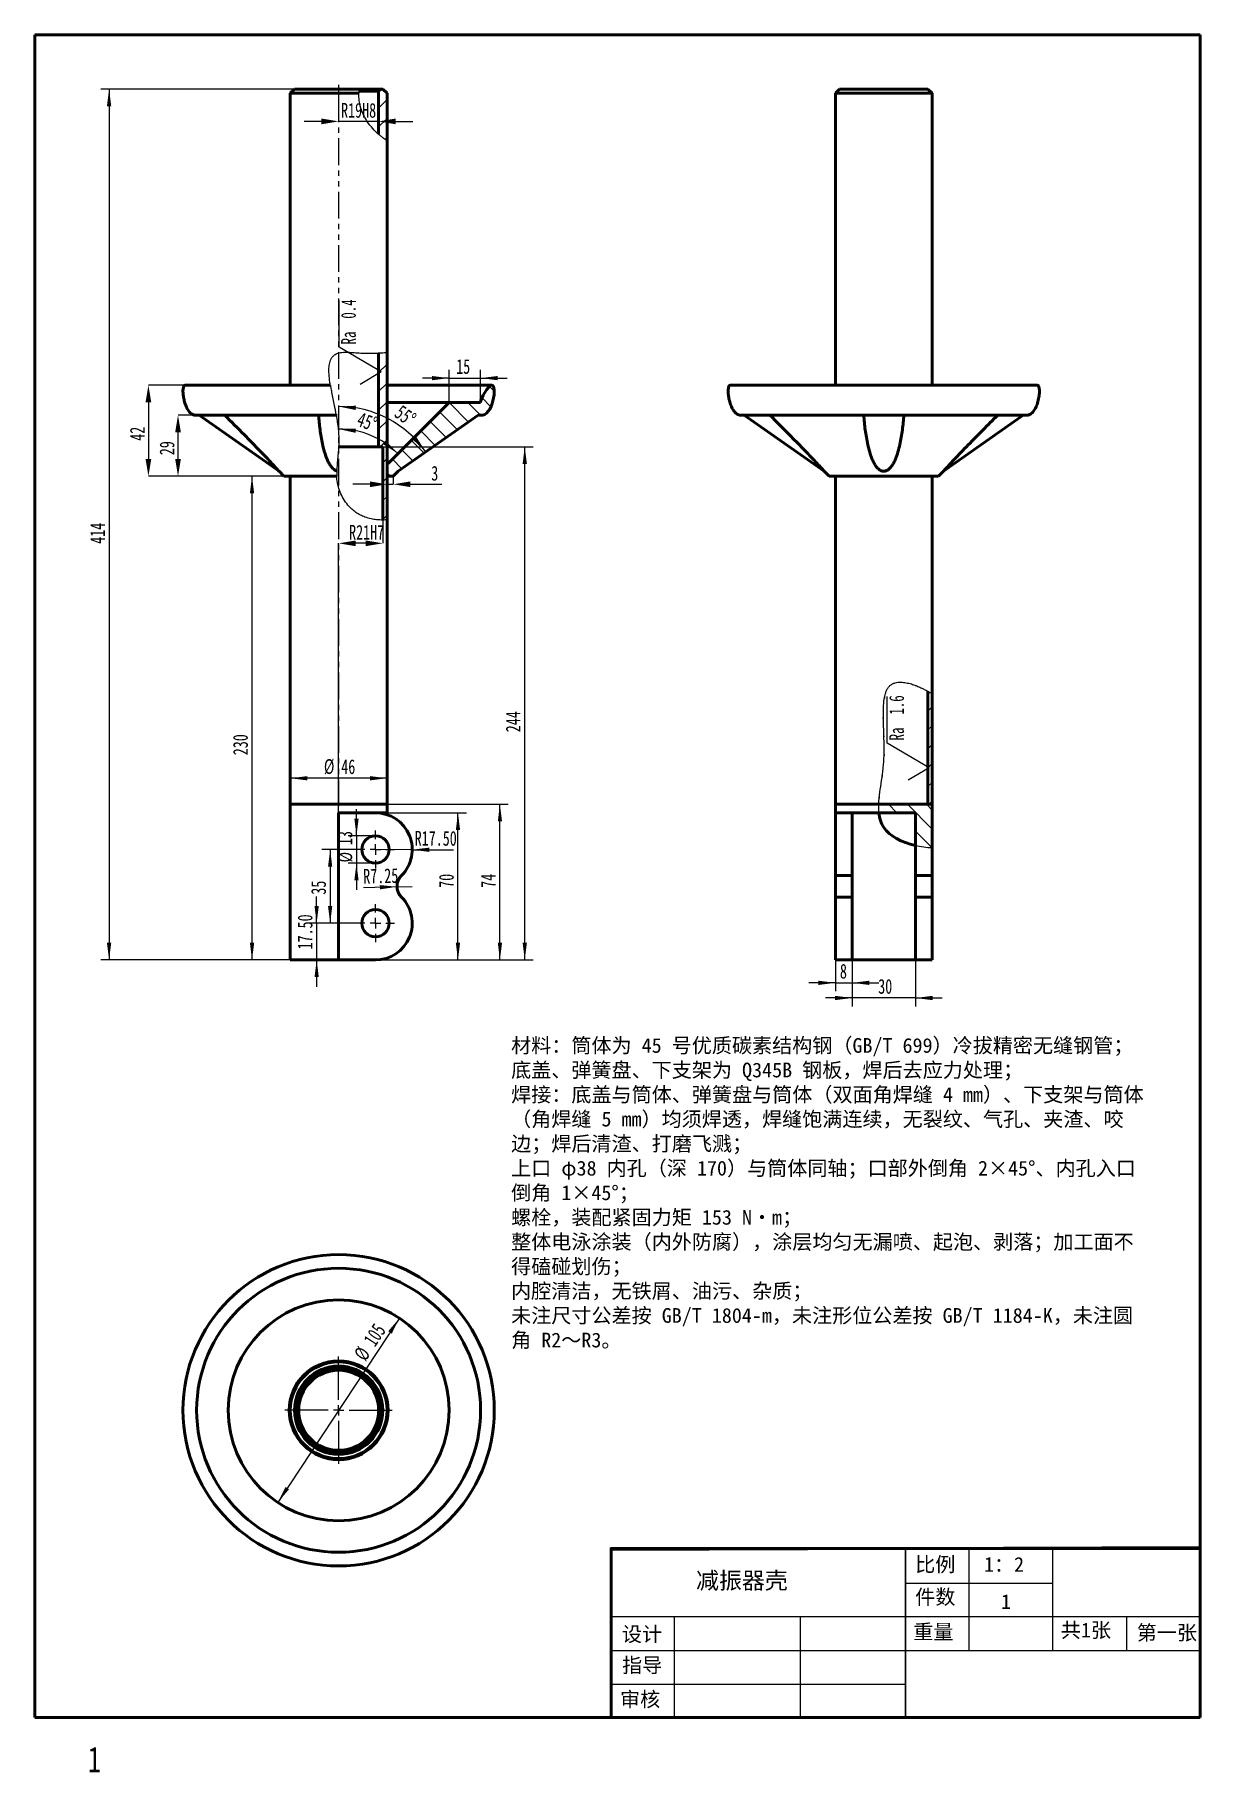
# Model space of a CAD drawing. Header units: millimetres. Extents: x 10 to 287, y -3 to 410.
import ezdxf

# ---------------------------------------------------------------- set-up
doc = ezdxf.new("R2010")
doc.units = ezdxf.units.MM
doc.header["$PDSIZE"] = -1
doc.linetypes.add('PHANTOM', pattern=[12.7, 6.35, -1.27, 1.27, -1.27, 1.27, -1.27])
doc.layers.add('10', color=7, linetype='Continuous')
doc.layers.add('粗实线层', color=7, linetype='Continuous', lineweight=25)
doc.styles.add('SLDTEXTSTYLE2', font='TXT', dxfattribs={"width": 0.75})
doc.styles.add('SLDTEXTSTYLE3', font='TXT', dxfattribs={"width": 0.7})
doc.styles.add('SLDTEXTSTYLE4', font='TXT', dxfattribs={"width": 0.642857})
doc.dimstyles.new('SLDDIMSTYLE0', dxfattribs={"dimtxt": 3.5, "dimasz": 4.08, "dimexe": 0, "dimexo": 0.0625, "dimgap": 0.875, "dimtad": 1, "dimlfac": 2, "dimrnd": 1e-09, "dimzin": 12, "dimdsep": 46, "dimtxsty": 'SLDTEXTSTYLE3', "dimsah": 1, "dimcen": 0.09, "dimadec": 0, "dimazin": 3, "dimtfac": 1, "dimtofl": 0, "dimtmove": 0, "dimatfit": 3, "dimfxl": 1, "dimfrac": 2, "dimtolj": 1, "dimtzin": 12, "dimarcsym": 0})
doc.dimstyles.new('SLDDIMSTYLE1', dxfattribs={"dimtxt": 3.5, "dimasz": 4.08, "dimexe": 0, "dimexo": 0.0625, "dimgap": 0.875, "dimtad": 1, "dimlfac": 2, "dimrnd": 1e-09, "dimzin": 12, "dimdsep": 46, "dimtxsty": 'SLDTEXTSTYLE3', "dimsah": 1, "dimcen": 0.09, "dimadec": 0, "dimazin": 3, "dimtfac": 1, "dimtmove": 0, "dimatfit": 0, "dimfxl": 1, "dimfrac": 2, "dimtolj": 1, "dimtzin": 12, "dimarcsym": 0})
doc.dimstyles.new('SLDDIMSTYLE2', dxfattribs={"dimtxt": 3.5, "dimasz": 4.08, "dimexe": 0, "dimexo": 0.0625, "dimgap": 0.875, "dimtad": 1, "dimdec": 4, "dimlfac": 2, "dimzin": 12, "dimdsep": 46, "dimtxsty": 'SLDTEXTSTYLE3', "dimsah": 1, "dimcen": 0.09, "dimazin": 3, "dimtfac": 1, "dimtofl": 0, "dimtmove": 0, "dimatfit": 3, "dimfxl": 1, "dimfrac": 2, "dimtolj": 1, "dimtzin": 12, "dimarcsym": 0})
doc.dimstyles.new('SLDDIMSTYLE3', dxfattribs={"dimtxt": 3.5, "dimasz": 4.08, "dimexe": 0, "dimexo": 0.0625, "dimgap": 0.875, "dimtad": 1, "dimlfac": 2, "dimrnd": 1e-09, "dimzin": 4, "dimdsep": 46, "dimtxsty": 'SLDTEXTSTYLE3', "dimsah": 1, "dimcen": 0, "dimadec": 0, "dimazin": 1, "dimtfac": 1, "dimtofl": 0, "dimtmove": 0, "dimatfit": 3, "dimfxl": 1, "dimfrac": 2, "dimtolj": 1, "dimtzin": 12, "dimarcsym": 0})
doc.dimstyles.new('SLDDIMSTYLE4', dxfattribs={"dimtxt": 3.5, "dimasz": 4.08, "dimexe": 0, "dimexo": 0.0625, "dimgap": 0.875, "dimtad": 1, "dimlfac": 2, "dimrnd": 1e-09, "dimzin": 12, "dimdsep": 46, "dimtxsty": 'SLDTEXTSTYLE3', "dimsah": 1, "dimcen": 0, "dimadec": 0, "dimazin": 3, "dimtfac": 1, "dimtofl": 0, "dimtmove": 0, "dimatfit": 3, "dimfxl": 1, "dimfrac": 2, "dimtolj": 1, "dimtzin": 12, "dimarcsym": 0})
doc.dimstyles.new('SLDDIMSTYLE5', dxfattribs={"dimtxt": 3.5, "dimasz": 4.08, "dimexe": 0, "dimexo": 0.0625, "dimgap": 0.875, "dimtad": 1, "dimlfac": 2, "dimrnd": 1e-09, "dimzin": 4, "dimdsep": 46, "dimtxsty": 'SLDTEXTSTYLE3', "dimsah": 1, "dimcen": 0.09, "dimadec": 0, "dimazin": 1, "dimtfac": 1, "dimtmove": 0, "dimatfit": 0, "dimfxl": 1, "dimfrac": 2, "dimtolj": 1, "dimtzin": 12, "dimarcsym": 0})
doc.dimstyles.new('SLDDIMSTYLE6', dxfattribs={"dimtxt": 3.5, "dimasz": 4.08, "dimexe": 0, "dimexo": 0.0625, "dimgap": 0.875, "dimtad": 1, "dimlfac": 2, "dimrnd": 1e-09, "dimzin": 12, "dimdsep": 46, "dimtxsty": 'SLDTEXTSTYLE3', "dimsah": 1, "dimcen": 0, "dimadec": 0, "dimazin": 3, "dimtfac": 1, "dimtmove": 0, "dimatfit": 3, "dimfxl": 1, "dimfrac": 2, "dimtolj": 1, "dimtzin": 12, "dimarcsym": 0})

msp = doc.modelspace()

# ---------------------------------------------------------------- texts
at = {"insert": (123.234225, 171.518417), "char_height": 3.5, "attachment_point": 1}
msp.add_mtext_dynamic_manual_height_columns('{\\fSimSun|b0|i0|c134|p2;材料：筒体为 }45 {\\fSimSun|b0|i0|c134|p2;号优质碳素结构钢（}GB/T 699{\\fSimSun|b0|i0|c134|p2;）冷拔精密无缝钢管；底盖、弹簧盘、下支架为 }Q345B {\\fSimSun|b0|i0|c134|p2;钢板，焊后去应力处理；\\P焊接：底盖与筒体、弹簧盘与筒体（双面角焊缝 }4 mm{\\fSimSun|b0|i0|c134|p2;）、下支架与筒体（角焊缝 }5 mm{\\fSimSun|b0|i0|c134|p2;）均须焊透，焊缝饱满连续，无裂纹、气孔、夹渣、咬边；焊后清渣、打磨飞溅；\\P上口 \\fSimSun|b0|i0|c0|p2;φ}38 {\\fSimSun|b0|i0|c134|p2;内孔（深 }170{\\fSimSun|b0|i0|c134|p2;）与筒体同轴；口部外倒角 }2{\\fSimSun|b0|i0|c0|p2;×}45°{\\fSimSun|b0|i0|c134|p2;、内孔入口倒角 }1{\\fSimSun|b0|i0|c0|p2;×}45°{\\fSimSun|b0|i0|c134|p2;；\\P螺栓，装配紧固力矩 }153 N{\\fSimSun|b0|i0|c0|p2;·}m{\\fSimSun|b0|i0|c134|p2;；\\P整体电泳涂装（内外防腐），涂层均匀无漏喷、起泡、剥落；加工面不得磕碰划伤；\\P内腔清洁，无铁屑、油污、杂质；\\P未注尺寸公差按 }GB/T 1804-m{\\fSimSun|b0|i0|c134|p2;，未注形位公差按 }GB/T 1184-K{\\fSimSun|b0|i0|c134|p2;，未注圆角 }R2{\\fSimSun|b0|i0|c134|p2;～}R3{\\fSimSun|b0|i0|c134|p2;。}', width=151.89135242, gutter_width=17.5, heights=[118.09248], dxfattribs=at)
at = {"lineweight": 25, "attachment_point": 1}
for s, width, insert, char_height in [('{\\fSimSun|b0|i0|c134|p2;比例}', 10.44517119, (219.281275, 48.166716), 3.5), ('1{\\fSimSun|b0|i0|c134|p2;：}2', 17.35041665, (235.624894, 48.166716), 3.5), ('{\\fSimSun|b0|i0|c134|p2;减振器壳}', 53.08602008, (167.178335, 44.605353), 4), ('{\\fSimSun|b0|i0|c134|p2;件数}', 66.11346032, (219.281281, 40.42996), 3.5), ('1', 12.04266595, (239.680075, 39.324709), 3.5), ('{\\fSimSun|b0|i0|c134|p2;设计}', 13.05880617, (149.572805, 31.587951), 3.5), ('{\\fSimSun|b0|i0|c134|p2;重量}', 11.19655686, (218.827039, 32.163312), 3.5), ('{\\fSimSun|b0|i0|c134|p2;共}1{\\fSimSun|b0|i0|c134|p2;张}', 12.96990458, (253.899057, 32.559445), 3.5), ('{\\fSimSun|b0|i0|c134|p2;第一张}', 15.04169497, (271.950541, 31.949565), 3.5), ('{\\fSimSun|b0|i0|c134|p2;指导}', 10.66598182, (149.605876, 24.219613), 3.5), ('{\\fSimSun|b0|i0|c134|p2;审核}', 12.28842636, (149.114339, 16.11444), 3.5)]:
    msp.add_mtext_dynamic_manual_height_columns(s, width=width, gutter_width=17.5, heights=[0], dxfattribs=dict(at, insert=insert, char_height=char_height))
at = {"color": 7, "linetype": 'Continuous', "lineweight": 0, "insert": (24.188617, 3.11369), "char_height": 6.096, "attachment_point": 2, "style": 'SLDTEXTSTYLE2'}
msp.add_mtext('1', dxfattribs=at)

# ---------------------------------------------------------------- blocks, each defined once
blk = doc.blocks.new('_D')
at = {"layer": '10', "transparency": 16777216}
for p, q in [((90.98, 225.08), (112.6, 225.08)), ((110.6, 190.08), (110.6, 225.08)), ((82.23, 190.08), (112.6, 190.08))]:
    blk.add_line(p, q, dxfattribs=at)
for points in [[(110.6, 225.08), (110.09, 221), (111.1, 221)], [(110.6, 190.08), (111.1, 194.16), (110.09, 194.16)]]:
    blk.add_solid(points, dxfattribs=at)
at = {"layer": '10', "transparency": 16777216, "insert": (106.08, 207.23), "char_height": 3.5, "attachment_point": 1, "rotation": 90, "style": 'SLDTEXTSTYLE3'}
blk.add_mtext('70', dxfattribs=at)
blk = doc.blocks.new('_D_1')
at = {"layer": '10', "transparency": 16777216}
for p, q in [((93.73, 227.08), (122.57, 227.08)), ((120.57, 190.08), (120.57, 227.08)), ((82.23, 190.08), (122.57, 190.08))]:
    blk.add_line(p, q, dxfattribs=at)
for points in [[(120.57, 227.08), (120.07, 223), (121.08, 223)], [(120.57, 190.08), (121.08, 194.16), (120.07, 194.16)]]:
    blk.add_solid(points, dxfattribs=at)
at = {"layer": '10', "transparency": 16777216, "insert": (116.06, 207.23), "char_height": 3.5, "attachment_point": 1, "rotation": 90, "style": 'SLDTEXTSTYLE3'}
blk.add_mtext('74', dxfattribs=at)
blk = doc.blocks.new('_D_2')
at = {"layer": '10', "transparency": 16777216}
for p, q in [((69.24, 305.08), (59.65, 305.08)), ((61.65, 190.08), (61.65, 305.08)), ((70.73, 190.08), (59.65, 190.08))]:
    blk.add_line(p, q, dxfattribs=at)
for points in [[(61.65, 305.08), (61.14, 301), (62.16, 301)], [(61.65, 190.08), (62.16, 194.16), (61.14, 194.16)]]:
    blk.add_solid(points, dxfattribs=at)
at = {"layer": '10', "transparency": 16777216, "insert": (57.14, 238.75), "char_height": 3.5, "attachment_point": 1, "rotation": 90, "style": 'SLDTEXTSTYLE3'}
blk.add_mtext('230', dxfattribs=at)
blk = doc.blocks.new('_D_3')
at = {"layer": '10', "color": 0, "lineweight": -2, "transparency": 16777216}
for p, q in [((48.14, 319.56), (44.06, 319.56)), ((44.06, 309.16), (44.06, 315.48)), ((69.18, 305.08), (44.06, 305.08))]:
    blk.add_line(p, q, dxfattribs=at)
at = {"layer": '10', "color": 0, "transparency": 16777216}
for points in [[(43.38, 315.48), (44.74, 315.48), (44.06, 319.56)], [(43.38, 309.16), (44.74, 309.16), (44.06, 305.08)]]:
    blk.add_solid(points, dxfattribs=at)
at = {"layer": 'Defpoints', "color": 0, "transparency": 16777216}
for p in [(44.06, 319.56), (48.21, 319.56), (69.24, 305.08)]:
    blk.add_point(p, dxfattribs=at)
at = {"layer": '10', "color": 0, "transparency": 16777216, "insert": (39.68, 311.74), "char_height": 3.5, "attachment_point": 2, "rotation": 90, "style": 'SLDTEXTSTYLE3'}
blk.add_mtext('\\A1;29', dxfattribs=at)
blk = doc.blocks.new('_D_4')
at = {"layer": '10', "color": 0, "lineweight": -2, "transparency": 16777216}
for p, q in [((45.74, 326.7), (37.02, 326.7)), ((37.02, 322.62), (37.02, 309.16)), ((69.18, 305.08), (37.02, 305.08))]:
    blk.add_line(p, q, dxfattribs=at)
at = {"layer": '10', "color": 0, "transparency": 16777216}
for points in [[(36.34, 322.62), (37.7, 322.62), (37.02, 326.7)], [(36.34, 309.16), (37.7, 309.16), (37.02, 305.08)]]:
    blk.add_solid(points, dxfattribs=at)
at = {"layer": 'Defpoints', "color": 0, "transparency": 16777216}
for p in [(45.8, 326.7), (37.02, 305.08), (69.24, 305.08)]:
    blk.add_point(p, dxfattribs=at)
at = {"layer": '10', "color": 0, "transparency": 16777216, "insert": (32.64, 315.16), "char_height": 3.5, "attachment_point": 2, "rotation": 90, "style": 'SLDTEXTSTYLE3'}
blk.add_mtext('\\A1;42', dxfattribs=at)
blk = doc.blocks.new('_D_5')
at = {"layer": '10', "transparency": 16777216}
for p, q in [((92.73, 312.08), (128.47, 312.08)), ((126.47, 190.08), (126.47, 312.08)), ((82.23, 190.08), (128.47, 190.08))]:
    blk.add_line(p, q, dxfattribs=at)
for points in [[(126.47, 312.08), (125.97, 308), (126.98, 308)], [(126.47, 190.08), (126.98, 194.16), (125.97, 194.16)]]:
    blk.add_solid(points, dxfattribs=at)
at = {"layer": '10', "transparency": 16777216, "insert": (121.96, 244.21), "char_height": 3.5, "attachment_point": 1, "rotation": 90, "style": 'SLDTEXTSTYLE3'}
blk.add_mtext('244', dxfattribs=at)
blk = doc.blocks.new('_D_6')
at = {"layer": '10', "transparency": 16777216}
for p, q in [((71.73, 397.08), (25.67, 397.08)), ((27.67, 397.08), (27.67, 190.08)), ((70.73, 190.08), (25.67, 190.08))]:
    blk.add_line(p, q, dxfattribs=at)
for points in [[(27.67, 397.08), (27.16, 393), (28.18, 393)], [(27.67, 190.08), (28.18, 194.16), (27.16, 194.16)]]:
    blk.add_solid(points, dxfattribs=at)
at = {"layer": '10', "transparency": 16777216, "insert": (23.16, 289), "char_height": 3.5, "attachment_point": 1, "rotation": 90, "style": 'SLDTEXTSTYLE3'}
blk.add_mtext('414', dxfattribs=at)
blk = doc.blocks.new('_D_7')
at = {"layer": '10', "transparency": 16777216}
blk.add_line((93.73, 233.28), (70.73, 233.28), dxfattribs=at)
for points in [[(70.73, 233.28), (74.81, 232.77), (74.81, 233.79)], [(93.73, 233.28), (89.65, 233.79), (89.65, 232.77)]]:
    blk.add_solid(points, dxfattribs=at)
at = {"layer": '10', "transparency": 16777216, "char_height": 3.5, "attachment_point": 1, "style": 'SLDTEXTSTYLE3'}
for s, insert in [('%%c', (78.74, 237.81)), ('46', (82.86, 237.79))]:
    blk.add_mtext(s, dxfattribs=dict(at, insert=insert))
blk = doc.blocks.new('_D_8')
at = {"layer": '10', "color": 0, "lineweight": -2, "transparency": 16777216}
for p, q in [((82.23, 398.02), (82.23, 389.41)), ((91.73, 396.52), (91.73, 389.41)), ((78.15, 389.41), (74.07, 389.41)), ((91.73, 389.41), (82.23, 389.41)), ((95.81, 389.41), (99.89, 389.41))]:
    blk.add_line(p, q, dxfattribs=at)
at = {"layer": '10', "color": 0, "transparency": 16777216}
for points in [[(78.15, 390.09), (78.15, 388.73), (82.23, 389.41)], [(95.81, 390.09), (95.81, 388.73), (91.73, 389.41)]]:
    blk.add_solid(points, dxfattribs=at)
at = {"layer": 'Defpoints', "color": 0, "transparency": 16777216}
for p in [(82.23, 398.08), (91.73, 396.58), (82.23, 389.41)]:
    blk.add_point(p, dxfattribs=at)
at = {"layer": '10', "color": 0, "transparency": 16777216, "insert": (86.98, 393.79), "char_height": 3.5, "attachment_point": 2, "style": 'SLDTEXTSTYLE3'}
blk.add_mtext('\\A1;R19H8', dxfattribs=at)
blk = doc.blocks.new('_D_9')
at = {"layer": '10', "color": 0, "lineweight": -2, "transparency": 16777216}
for p, q in [((92.73, 312.02), (92.73, 289.12)), ((82.23, 225.15), (82.23, 289.12)), ((88.65, 289.12), (86.31, 289.12))]:
    blk.add_line(p, q, dxfattribs=at)
at = {"layer": '10', "color": 0, "transparency": 16777216}
for points in [[(86.31, 289.8), (86.31, 288.44), (82.23, 289.12)], [(88.65, 289.8), (88.65, 288.44), (92.73, 289.12)]]:
    blk.add_solid(points, dxfattribs=at)
at = {"layer": 'Defpoints', "color": 0, "transparency": 16777216}
for p in [(92.73, 312.08), (82.23, 289.12), (82.23, 225.08)]:
    blk.add_point(p, dxfattribs=at)
at = {"layer": '10', "color": 0, "transparency": 16777216, "insert": (88.89, 293.49), "char_height": 3.5, "attachment_point": 2, "style": 'SLDTEXTSTYLE3'}
blk.add_mtext('\\A1;R21H7', dxfattribs=at)
blk = doc.blocks.new('_D_10')
at = {"layer": '10', "transparency": 16777216}
blk.add_arc((82.23, 296.33), 19.96, 45, 90, dxfattribs=at)
for points in [[(82.23, 316.29), (86.24, 315.38), (86.34, 316.39)], [(96.35, 310.45), (93.51, 313.42), (92.86, 312.63)]]:
    blk.add_solid(points, dxfattribs=at)
at = {"layer": '10', "transparency": 16777216, "insert": (87.48, 320.43), "char_height": 3.5, "attachment_point": 1, "rotation": 340.5706, "style": 'SLDTEXTSTYLE3'}
blk.add_mtext('45°', dxfattribs=at)
blk = doc.blocks.new('_D_11')
at = {"layer": '10', "transparency": 16777216}
blk.add_arc((82.23, 296.34), 25.3, 35, 90, dxfattribs=at)
for points in [[(82.23, 321.64), (86.26, 320.81), (86.34, 321.82)], [(102.96, 310.85), (100.75, 314.32), (99.97, 313.67)]]:
    blk.add_solid(points, dxfattribs=at)
at = {"layer": '10', "transparency": 16777216, "insert": (97.31, 322.24), "char_height": 3.5, "attachment_point": 1, "rotation": 323.9206, "style": 'SLDTEXTSTYLE3'}
blk.add_mtext('55°', dxfattribs=at)
blk = doc.blocks.new('_D_12')
at = {"layer": '10', "color": 0, "lineweight": -2, "transparency": 16777216}
for p, q in [((89.65, 303.15), (85.57, 303.15)), ((93.73, 305.02), (93.73, 303.15)), ((93.73, 303.15), (95.23, 303.15)), ((95.23, 305.02), (95.23, 303.15)), ((99.31, 303.15), (106.77, 303.15))]:
    blk.add_line(p, q, dxfattribs=at)
at = {"layer": '10', "color": 0, "transparency": 16777216}
for points in [[(89.65, 303.83), (89.65, 302.47), (93.73, 303.15)], [(99.31, 303.83), (99.31, 302.47), (95.23, 303.15)]]:
    blk.add_solid(points, dxfattribs=at)
at = {"layer": 'Defpoints', "color": 0, "transparency": 16777216}
for p in [(93.73, 305.08), (93.73, 303.15), (95.23, 305.08)]:
    blk.add_point(p, dxfattribs=at)
at = {"layer": '10', "color": 0, "transparency": 16777216, "insert": (105.08, 307.53), "char_height": 3.5, "attachment_point": 2, "style": 'SLDTEXTSTYLE3'}
blk.add_mtext('\\A1;3', dxfattribs=at)
blk = doc.blocks.new('_D_13')
at = {"layer": '10', "transparency": 16777216}
for p, q in [((108.48, 328.38), (102.13, 328.38)), ((108.48, 322.58), (108.48, 330.38)), ((108.48, 328.38), (115.98, 328.38)), ((115.98, 322.58), (115.98, 330.38)), ((115.98, 328.38), (122.33, 328.38))]:
    blk.add_line(p, q, dxfattribs=at)
for points in [[(108.48, 328.38), (104.4, 328.89), (104.4, 327.88)], [(115.98, 328.38), (120.06, 327.88), (120.06, 328.89)]]:
    blk.add_solid(points, dxfattribs=at)
at = {"layer": '10', "transparency": 16777216, "insert": (110.17, 332.9), "char_height": 3.5, "attachment_point": 1, "style": 'SLDTEXTSTYLE3'}
blk.add_mtext('15', dxfattribs=at)
blk = doc.blocks.new('_D_14')
at = {"layer": '10', "transparency": 16777216}
for p, q in [((86.47, 219.58), (86.47, 225.93)), ((90.98, 219.58), (84.47, 219.58)), ((86.47, 219.58), (86.47, 213.08)), ((90.98, 213.08), (84.47, 213.08)), ((86.47, 213.08), (86.47, 206.73))]:
    blk.add_line(p, q, dxfattribs=at)
for points in [[(86.47, 219.58), (86.98, 223.66), (85.97, 223.66)], [(86.47, 213.08), (85.97, 209), (86.98, 209)]]:
    blk.add_solid(points, dxfattribs=at)
at = {"layer": '10', "transparency": 16777216, "char_height": 3.5, "attachment_point": 1, "rotation": 90, "style": 'SLDTEXTSTYLE3'}
for s, insert in [('13', (81.96, 217.39)), ('%%c', (81.95, 213.28))]:
    blk.add_mtext(s, dxfattribs=dict(at, insert=insert))
blk = doc.blocks.new('_D_15')
at = {"layer": '10', "transparency": 16777216}
for q in [(90.98, 216.33), (109.5, 216.26)]:
    blk.add_line((99.73, 216.3), q, dxfattribs=at)
blk.add_solid([(99.73, 216.3), (103.81, 215.77), (103.82, 216.79)], dxfattribs=at)
at = {"layer": '10', "transparency": 16777216, "insert": (100.32, 220.78), "char_height": 3.5, "attachment_point": 1, "rotation": 359.7656, "style": 'SLDTEXTSTYLE3'}
blk.add_mtext('R17.50', dxfattribs=at)
blk = doc.blocks.new('_D_16')
at = {"layer": '10', "transparency": 16777216}
for q in [(88.15, 207.27), (99.73, 207.58)]:
    blk.add_line((96.11, 207.49), q, dxfattribs=at)
blk.add_solid([(96.11, 207.49), (92.02, 207.88), (92.05, 206.87)], dxfattribs=at)
at = {"layer": '10', "transparency": 16777216, "insert": (88.03, 211.71), "char_height": 3.5, "attachment_point": 1, "rotation": 1.5533, "style": 'SLDTEXTSTYLE3'}
blk.add_mtext('R7.25', dxfattribs=at)
blk = doc.blocks.new('_D_17')
at = {"layer": '10', "transparency": 16777216}
for p, q in [((86.48, 216.33), (78.22, 216.33)), ((80.22, 216.33), (80.22, 198.83)), ((86.48, 198.83), (78.22, 198.83))]:
    blk.add_line(p, q, dxfattribs=at)
for points in [[(80.22, 216.33), (79.71, 212.25), (80.72, 212.25)], [(80.22, 198.83), (80.72, 202.91), (79.71, 202.91)]]:
    blk.add_solid(points, dxfattribs=at)
at = {"layer": '10', "transparency": 16777216, "insert": (75.7, 205.6), "char_height": 3.5, "attachment_point": 1, "rotation": 90, "style": 'SLDTEXTSTYLE3'}
blk.add_mtext('35', dxfattribs=at)
blk = doc.blocks.new('_D_18')
at = {"layer": '10', "transparency": 16777216}
for p, q in [((77.01, 198.83), (77.01, 205.18)), ((86.48, 198.83), (75.01, 198.83)), ((77.01, 198.83), (77.01, 190.08)), ((82.23, 190.08), (75.01, 190.08)), ((77.01, 190.08), (77.01, 183.73))]:
    blk.add_line(p, q, dxfattribs=at)
for points in [[(77.01, 198.83), (77.52, 202.91), (76.5, 202.91)], [(77.01, 190.08), (76.5, 186), (77.52, 186)]]:
    blk.add_solid(points, dxfattribs=at)
at = {"layer": '10', "transparency": 16777216, "insert": (72.5, 192.59), "char_height": 3.5, "attachment_point": 1, "rotation": 90, "style": 'SLDTEXTSTYLE3'}
blk.add_mtext('17.50', dxfattribs=at)
blk = doc.blocks.new('SW_CENTERMARKSYMBOL_0')
at = {"layer": '10', "color": 0}
for p, q in [((0, 2.5), (0, 4.5)), ((-2.5, 0), (-4.5, 0)), ((0, 0), (-1.25, 0)), ((0, 0), (0, 1.25)), ((0, 0), (0, -1.25)), ((0, 0), (1.25, 0)), ((2.5, 0), (4.5, 0)), ((0, -2.5), (0, -4.5))]:
    blk.add_line(p, q, dxfattribs=at)
blk = doc.blocks.new('SW_CENTERMARKSYMBOL_1')
at = {"layer": '10', "color": 0}
for p, q in [((0, 2.5), (0, 4.5)), ((-2.5, 0), (-4.5, 0)), ((0, 0), (-1.25, 0)), ((0, 0), (0, 1.25)), ((0, 0), (0, -1.25)), ((0, 0), (1.25, 0)), ((2.5, 0), (4.5, 0)), ((0, -2.5), (0, -4.5))]:
    blk.add_line(p, q, dxfattribs=at)
blk = doc.blocks.new('SW_SFSYMBOL_0')
at = {"layer": '10', "color": 0}
for p, q in [((-5, -0.65), (-5, 10.48)), ((5, -6.54), (-5, -0.65)), ((5, -6.54), (0, -9.49))]:
    blk.add_line(p, q, dxfattribs=at)
at = {"layer": '10', "color": 0, "insert": (-4.51, 0), "char_height": 3.5, "attachment_point": 1, "rotation": 90, "style": 'SLDTEXTSTYLE4'}
blk.add_mtext('Ra  0.4', dxfattribs=at)
blk = doc.blocks.new('_D_19')
at = {"layer": '10', "transparency": 16777216}
blk.add_line((96.69, 104.96), (67.77, 61.15), dxfattribs=at)
for points in [[(96.69, 104.96), (94.02, 101.84), (94.87, 101.28)], [(67.77, 61.15), (70.44, 64.27), (69.6, 64.83)]]:
    blk.add_solid(points, dxfattribs=at)
at = {"layer": '10', "transparency": 16777216, "char_height": 3.5, "attachment_point": 1, "rotation": 56.5729, "style": 'SLDTEXTSTYLE3'}
for s, insert in [('105', (87.94, 99.86)), ('%%c', (85.66, 96.43))]:
    blk.add_mtext(s, dxfattribs=dict(at, insert=insert))
blk = doc.blocks.new('SW_CENTERMARKSYMBOL_2')
at = {"layer": '10', "color": 0}
for p, q in [((0, 2.5), (0, 12.75)), ((-2.5, 0), (-12.75, 0)), ((0, 0), (-1.25, 0)), ((0, 0), (0, 1.25)), ((0, 0), (0, -1.25)), ((0, 0), (1.25, 0)), ((2.5, 0), (12.75, 0)), ((0, -2.5), (0, -12.75))]:
    blk.add_line(p, q, dxfattribs=at)
blk = doc.blocks.new('_D_20')
at = {"layer": '10', "transparency": 16777216}
for p, q in [((200.32, 190.08), (200.32, 182.65)), ((204.32, 190.08), (204.32, 182.65)), ((200.32, 184.65), (193.97, 184.65)), ((200.32, 184.65), (204.32, 184.65)), ((204.32, 184.65), (210.67, 184.65))]:
    blk.add_line(p, q, dxfattribs=at)
for points in [[(200.32, 184.65), (196.24, 185.16), (196.24, 184.14)], [(204.32, 184.65), (208.4, 184.14), (208.4, 185.16)]]:
    blk.add_solid(points, dxfattribs=at)
at = {"layer": '10', "transparency": 16777216, "insert": (201.39, 189.16), "char_height": 3.5, "attachment_point": 1, "style": 'SLDTEXTSTYLE3'}
blk.add_mtext('8', dxfattribs=at)
blk = doc.blocks.new('_D_21')
at = {"layer": '10', "transparency": 16777216}
for p, q in [((204.32, 190.08), (204.32, 179.05)), ((219.32, 190.08), (219.32, 179.05)), ((204.32, 181.05), (197.97, 181.05)), ((219.32, 181.05), (204.32, 181.05)), ((219.32, 181.05), (225.67, 181.05))]:
    blk.add_line(p, q, dxfattribs=at)
for points in [[(204.32, 181.05), (200.24, 181.56), (200.24, 180.54)], [(219.32, 181.05), (223.4, 180.54), (223.4, 181.56)]]:
    blk.add_solid(points, dxfattribs=at)
at = {"layer": '10', "transparency": 16777216, "insert": (210.49, 185.56), "char_height": 3.5, "attachment_point": 1, "style": 'SLDTEXTSTYLE3'}
blk.add_mtext('30', dxfattribs=at)
blk = doc.blocks.new('SW_SFSYMBOL_1')
at = {"layer": '10', "color": 0}
for p, q in [((-5, -0.65), (-5, 10.47)), ((5, -6.54), (-5, -0.65)), ((5, -6.54), (0, -9.49))]:
    blk.add_line(p, q, dxfattribs=at)
at = {"layer": '10', "color": 0, "insert": (-4.51, 0), "char_height": 3.5, "attachment_point": 1, "rotation": 90, "style": 'SLDTEXTSTYLE4'}
blk.add_mtext('Ra  1.6', dxfattribs=at)

# ---------------------------------------------------------------- dimensions: what is measured, and where the dimension line sits
at = {"layer": '10'}
for base, p1, p2, angle, dimstyle, picture, middle in [((27.670112, 190.084874), (71.733509, 397.084874), (70.733509, 190.084874), 90, 'SLDDIMSTYLE0', '_D_6', (27.670112, 291.309055)), ((126.473243, 312.084874), (82.233509, 190.084874), (92.733509, 312.084874), 90, 'SLDDIMSTYLE0', '_D_5', (126.473243, 246.512474)), ((61.651509, 305.084874), (70.733509, 190.084874), (69.240868, 305.084874), 90, 'SLDDIMSTYLE0', '_D_2', (61.651509, 241.053782)), ((120.574329, 227.084874), (82.233509, 190.084874), (93.733509, 227.084874), 90, 'SLDDIMSTYLE0', '_D_1', (120.574329, 208.762636)), ((110.59515, 225.084874), (82.233509, 190.084874), (90.983509, 225.084874), 90, 'SLDDIMSTYLE0', '_D', (110.59515, 208.762636)), ((80.216696, 198.834874), (86.483509, 216.334874), (86.483509, 198.834874), 90, 'SLDDIMSTYLE1', '_D_17', (80.216696, 207.134728)), ((77.01175, 190.084874), (86.483509, 198.834874), (82.233509, 190.084874), 90, 'SLDDIMSTYLE5', '_D_18', (77.01175, 196.428846)), ((204.317452, 184.648425), (200.317452, 190.084874), (204.317452, 190.084874), 0, 'SLDDIMSTYLE1', '_D_20', (202.158778, 184.648425)), ((204.317452, 181.050566), (219.317452, 190.084874), (204.317452, 190.084874), 0, 'SLDDIMSTYLE1', '_D_21', (212.027192, 181.050566))]:
    dim = msp.add_linear_dim(base=base, p1=p1, p2=p2, angle=angle, dimstyle=dimstyle, dxfattribs=at)
    dim.commit()
    dim.dimension.update_dxf_attribs({"geometry": picture, "text_midpoint": middle, "dimtype": 160})
for base, p1, p2, angle, text, dimstyle, picture, middle in [((82.233509, 389.411963), (91.733509, 396.584874), (82.233509, 398.084874), 0, 'R19H8', 'SLDDIMSTYLE1', '_D_8', (86.983509, 389.411963)), ((37.017181, 305.084874), (45.800334, 326.703024), (69.240868, 305.084874), 90, '42', 'SLDDIMSTYLE1', '_D_4', (37.017181, 315.156707)), ((44.058101, 319.558773), (69.240868, 305.084874), (48.20523, 319.558773), 90, '29', 'SLDDIMSTYLE1', '_D_3', (44.058101, 311.742928)), ((82.233509, 289.117836), (92.733509, 312.084874), (82.233509, 225.084874), 0, 'R21H7', 'SLDDIMSTYLE1', '_D_9', (88.893184, 289.117836)), ((70.733509, 233.280009), (93.733509, 225.084874), (70.733509, 190.084874), 0, '%%c<>', 'SLDDIMSTYLE0', '_D_7', (82.332961, 233.280009)), ((86.473616, 213.084874), (90.983509, 219.584874), (90.983509, 213.084874), 90, '%%c<>', 'SLDDIMSTYLE1', '_D_14', (86.473616, 216.871271))]:
    dim = msp.add_linear_dim(base=base, p1=p1, p2=p2, angle=angle, text=text, dimstyle=dimstyle, dxfattribs=at)
    dim.commit()
    dim.dimension.update_dxf_attribs({"geometry": picture, "text_midpoint": middle, "dimtype": 160})
for base, line2, picture, middle in [((89.871268, 314.774057), ((108.483509, 322.584874), (93.983509, 308.084874)), '_D_10', (88.872592, 315.156707)), ((93.917083, 318.782159), ((115.433171, 319.584874), (96.396597, 306.255322)), '_D_11', (97.134511, 316.788072))]:
    dim = msp.add_angular_dim_2l(base=base, line1=((82.233509, 398.084874), (82.233509, 225.084874)), line2=line2, dimstyle='SLDDIMSTYLE2', dxfattribs=at)
    dim.commit()
    dim.dimension.update_dxf_attribs({"geometry": picture, "text_midpoint": middle, "dimtype": 162})
dim = msp.add_linear_dim(base=(115.983509, 328.384988), p1=(108.483509, 322.584874), p2=(115.983509, 322.584874), dimstyle='SLDDIMSTYLE1', dxfattribs=at)
dim.commit()
dim.dimension.update_dxf_attribs({"geometry": '_D_13', "text_midpoint": (111.701387, 328.384988), "dimtype": 160})
dim = msp.add_linear_dim(base=(93.733509, 303.151815), p1=(95.226149, 305.084874), p2=(93.733509, 305.084874), text='3', dimstyle='SLDDIMSTYLE1', dxfattribs=at)
dim.commit()
dim.dimension.update_dxf_attribs({"geometry": '_D_12', "text_midpoint": (105.077816, 303.151815), "dimtype": 160})
for center, mpoint, dimstyle, picture, middle in [((90.983509, 216.334874), (99.733435, 216.299076), 'SLDDIMSTYLE3', '_D_15', (105.066251, 216.277267)), ((99.733509, 207.584874), (96.110472, 207.486628), 'SLDDIMSTYLE4', '_D_16', (91.700946, 207.367064))]:
    dim = msp.add_radius_dim(center=center, mpoint=mpoint, dimstyle=dimstyle, dxfattribs=at)
    dim.commit()
    dim.dimension.update_dxf_attribs({"geometry": picture, "text_midpoint": middle, "dimtype": 164})
dim = msp.add_diameter_dim_2p(p1=(96.693973, 104.964675), p2=(67.773044, 61.148812), dimstyle='SLDDIMSTYLE6', dxfattribs=at)
dim.commit()
dim.dimension.update_dxf_attribs({"geometry": '_D_19', "text_midpoint": (91.89672, 97.696722), "dimtype": 163})

# ---------------------------------------------------------------- hatches: boundary and pattern name
at = {"layer": '10', "linetype": 'Continuous', "lineweight": 25}
h = msp.add_hatch(dxfattribs=at)
h.set_pattern_fill('ANSI31', color=256, angle=3e-322, style=0)
edge = h.paths.add_edge_path(flags=0)
edge.add_line((93.733509, 396.084874), (92.733509, 397.084874))
edge.add_line((92.733509, 397.084874), (92.233509, 397.084874))
edge.add_line((92.233509, 397.084874), (91.733509, 396.584874))
edge.add_line((91.733509, 396.584874), (91.733509, 386.354873))
edge.add_spline(control_points=[(91.733509, 386.354873), (92.367519, 385.798281), (93.04036, 385.286805), (93.733509, 384.826088)], knot_values=[0.2751089567, 0.2751089567, 0.2751089567, 0.2751089567, 0.3111681246, 0.3111681246, 0.3111681246, 0.3111681246], weights=[1, 1, 1, 1], degree=3, periodic=0)
edge.add_line((93.733509, 384.826088), (93.733509, 396.084874))
h = msp.add_hatch(dxfattribs=at)
h.set_pattern_fill('ANSI31', color=256, angle=3e-322, style=0)
edge = h.paths.add_edge_path(flags=0)
edge.add_spline(control_points=[(93.733509, 334.496257), (93.074144, 334.442235), (92.408031, 334.396891), (91.733509, 334.364074)], knot_values=[0.9195125066, 0.9195125066, 0.9195125066, 0.9195125066, 0.9336923181, 0.9336923181, 0.9336923181, 0.9336923181], weights=[1, 1, 1, 1], degree=3, periodic=0)
edge.add_line((91.733509, 334.364074), (91.733509, 312.084874))
edge.add_line((91.733509, 312.084874), (92.733509, 312.084874))
edge.add_line((92.733509, 312.084874), (92.733509, 294.65622))
edge.add_spline(control_points=[(92.733509, 294.65622), (93.066229, 294.65755), (93.399958, 294.670257), (93.733509, 294.693795)], knot_values=[0.3274891397, 0.3274891397, 0.3274891397, 0.3274891397, 0.334194054, 0.334194054, 0.334194054, 0.334194054], weights=[1, 1, 1, 1], degree=3, periodic=0)
edge.add_line((93.733509, 294.693795), (93.733509, 334.496257))
h = msp.add_hatch(dxfattribs=at)
h.set_pattern_fill('ANSI31', color=256, angle=90, style=0)
edge = h.paths.add_edge_path(flags=0)
edge.add_line((93.733509, 308.084874), (93.733509, 305.084874))
edge.add_line((93.733509, 305.084874), (95.226149, 305.084874))
edge.add_line((95.226149, 305.084874), (96.396597, 306.255322))
edge.add_line((96.396597, 306.255322), (115.433171, 319.584874))
edge.add_line((115.433171, 319.584874), (115.983509, 319.584874))
edge.add_spline(control_points=[(115.983509, 319.584874), (118.853646, 319.050826), (120.796905, 331.58928), (115.914906, 323.585933), (115.983509, 322.584874)], knot_values=[0, 0, 0, 0, 0.6253074894, 1, 1, 1, 1], weights=[1, 1, 1, 1, 1], degree=3, periodic=0)
edge.add_line((115.983509, 322.584874), (108.483509, 322.584874))
edge.add_line((108.483509, 322.584874), (93.983509, 308.084874))
edge.add_line((93.983509, 308.084874), (93.733509, 308.084874))
h = msp.add_hatch(dxfattribs=at)
h.set_pattern_fill('ANSI31', color=256, angle=3e-322, style=0)
edge = h.paths.add_edge_path(flags=0)
edge.add_spline(control_points=[(210.634387, 227.084874), (210.778706, 230.591), (211.613906, 234.041771), (211.824373, 237.544586), (212.034818, 241.047023), (211.748103, 244.561679), (211.712396, 248.070251), (211.6945, 249.828728), (211.688239, 251.636673), (212.179068, 253.325271), (212.297667, 253.733285), (212.452737, 254.135827), (212.665492, 254.503244), (212.837636, 254.800529), (213.053261, 255.079349), (213.309325, 255.305814), (213.566706, 255.533443), (213.870186, 255.712791), (214.184224, 255.837394), (214.571178, 255.990927), (214.983876, 256.069496), (215.383393, 256.09945), (216.031722, 256.14806), (216.667014, 256.077022), (217.250388, 255.964143), (218.203388, 255.779744), (219.055792, 255.477122), (219.768118, 255.18567), (220.506962, 254.883368), (221.11579, 254.579398), (221.547599, 254.353659), (221.93936, 254.148855), (222.193238, 254.004209), (222.281261, 253.954463), (222.305348, 253.940851), (222.317452, 253.933974), (222.317452, 253.933974)], knot_values=[0, 0, 0, 0, 0.0210547953, 0.0210547953, 0.0210547953, 0.0421296019, 0.0421296019, 0.0421296019, 0.0527438944, 0.0527438944, 0.0527438944, 0.0552753967, 0.0552753967, 0.0552753967, 0.0573294427, 0.0573294427, 0.0573294427, 0.0593977896, 0.0593977896, 0.0593977896, 0.0619456154, 0.0619456154, 0.0619456154, 0.0660929466, 0.0660929466, 0.0660929466, 0.0728992068, 0.0728992068, 0.0728992068, 0.0799634226, 0.0799634226, 0.0799634226, 0.0863708323, 0.0863708323, 0.0863708323, 0.0881008441, 0.0881008441, 0.0881008441, 0.0881008441], weights=[1, 1, 1, 1, 1, 1, 1, 1, 1, 1, 1, 1, 1, 1, 1, 1, 1, 1, 1, 1, 1, 1, 1, 1, 1, 1, 1, 1, 1, 1, 1, 1, 1, 1, 1, 1, 1], degree=3, periodic=0)
edge.add_spline(control_points=[(222.317452, 253.933974), (222.648651, 253.746122), (222.982299, 253.547595), (223.317452, 253.338974)], knot_values=[0.2833356575, 0.2833356575, 0.2833356575, 0.2833356575, 0.2929251355, 0.2929251355, 0.2929251355, 0.2929251355], weights=[1, 1, 1, 1], degree=3, periodic=0)
edge.add_spline(control_points=[(223.317452, 253.338974), (223.317452, 253.338974), (223.267068, 253.370533), (223.168338, 253.431187), (222.946214, 253.567647), (222.467945, 253.860731), (221.801138, 254.219226), (221.226823, 254.527995), (220.500829, 254.891841), (219.660409, 255.229332), (218.872345, 255.545798), (217.963864, 255.852966), (216.970234, 256.014), (216.400463, 256.10634), (215.78959, 256.151448), (215.177538, 256.079739), (214.793365, 256.034729), (214.401083, 255.940158), (214.038833, 255.775601), (213.719503, 255.630541), (213.416766, 255.424545), (213.167661, 255.171473), (212.920544, 254.92042), (212.718426, 254.620377), (212.558129, 254.305503), (212.228168, 253.657353), (212.050821, 252.932017), (211.934523, 252.213756), (211.819044, 251.500549), (211.764512, 250.777328), (211.735685, 250.055407), (211.582569, 246.220904), (212.006333, 242.378724), (211.871558, 238.543533), (211.736634, 234.704099), (210.792388, 230.923394), (210.634387, 227.084874)], knot_values=[0, 0, 0, 0, 0.0037084307, 0.0037084307, 0.0037084307, 0.0121829918, 0.0121829918, 0.0121829918, 0.0194311644, 0.0194311644, 0.0194311644, 0.0262304742, 0.0262304742, 0.0262304742, 0.0301118433, 0.0301118433, 0.0301118433, 0.0325412516, 0.0325412516, 0.0325412516, 0.034687368, 0.034687368, 0.034687368, 0.0368067867, 0.0368067867, 0.0368067867, 0.0411967615, 0.0411967615, 0.0411967615, 0.0455295411, 0.0455295411, 0.0455295411, 0.0685429252, 0.0685429252, 0.0685429252, 0.0916172375, 0.0916172375, 0.0916172375, 0.0916172375], weights=[1, 1, 1, 1, 1, 1, 1, 1, 1, 1, 1, 1, 1, 1, 1, 1, 1, 1, 1, 1, 1, 1, 1, 1, 1, 1, 1, 1, 1, 1, 1, 1, 1, 1, 1, 1, 1], degree=3, periodic=0)
h = msp.add_hatch(dxfattribs=at)
h.set_pattern_fill('ANSI31', color=256, angle=3e-322, style=0)
edge = h.paths.add_edge_path(flags=0)
edge.add_line((222.317452, 227.084874), (223.317452, 227.084874))
edge.add_line((223.317452, 227.084874), (223.317452, 253.338974))
edge.add_spline(control_points=[(223.317452, 253.338974), (222.982299, 253.547595), (222.648651, 253.746122), (222.317452, 253.933974)], knot_values=[0.7070748645, 0.7070748645, 0.7070748645, 0.7070748645, 0.7166643425, 0.7166643425, 0.7166643425, 0.7166643425], weights=[1, 1, 1, 1], degree=3, periodic=0)
edge.add_line((222.317452, 253.933974), (222.317452, 227.084874))
h = msp.add_hatch(dxfattribs=at)
h.set_pattern_fill('ANSI31', color=256, angle=90, style=0)
edge = h.paths.add_edge_path(flags=0)
edge.add_line((219.317452, 225.084874), (219.317452, 217.306116))
edge.add_spline(control_points=[(219.317452, 217.306116), (220.599747, 217.019328), (221.952333, 216.84229), (223.317452, 216.780401)], knot_values=[0.2379695019, 0.2379695019, 0.2379695019, 0.2379695019, 0.2713316103, 0.2713316103, 0.2713316103, 0.2713316103], weights=[1, 1, 1, 1], degree=3, periodic=0)
edge.add_line((223.317452, 216.780401), (223.317452, 225.084874))
edge.add_line((223.317452, 225.084874), (223.317452, 227.084874))
edge.add_line((223.317452, 227.084874), (210.634387, 227.084874))
edge.add_spline(control_points=[(210.634387, 227.084874), (210.605804, 226.390458), (210.613694, 225.72271), (210.673402, 225.084874)], knot_values=[0.0898760572, 0.0898760572, 0.0898760572, 0.0898760572, 0.1104671441, 0.1104671441, 0.1104671441, 0.1104671441], weights=[1, 1, 1, 1], degree=3, periodic=0)
edge.add_line((210.673402, 225.084874), (219.317452, 225.084874))
h = msp.add_hatch(dxfattribs=at)
h.set_pattern_fill('ANSI31', color=256, angle=90, style=0)
edge = h.paths.add_edge_path(flags=0)
edge.add_spline(control_points=[(210.673402, 225.084874), (210.613694, 225.72271), (210.605804, 226.390458), (210.634387, 227.084874)], knot_values=[0.8895328559, 0.8895328559, 0.8895328559, 0.8895328559, 0.9101239428, 0.9101239428, 0.9101239428, 0.9101239428], weights=[1, 1, 1, 1], degree=3, periodic=0)
edge.add_spline(control_points=[(210.634387, 227.084874), (210.606964, 226.41865), (210.611258, 225.748738), (210.673402, 225.084874)], knot_values=[0, 0, 0, 0, 0.0039986073, 0.0039986073, 0.0039986073, 0.0039986073], weights=[1, 1, 1, 1], degree=3, periodic=0)
h = msp.add_hatch(dxfattribs=at)
h.set_pattern_fill('ANSI31', color=256, angle=90, style=0)
edge = h.paths.add_edge_path(flags=0)
edge.add_spline(control_points=[(219.317452, 217.306116), (220.629513, 217.012671), (221.97396, 216.841309), (223.317452, 216.780401)], knot_values=[0, 0, 0, 0, 0.0080692506, 0.0080692506, 0.0080692506, 0.0080692506], weights=[1, 1, 1, 1], degree=3, periodic=0)
edge.add_spline(control_points=[(223.317452, 216.780401), (221.973485, 216.841331), (220.627333, 217.013159), (219.317452, 217.306116)], knot_values=[0, 0, 0, 0, 0.0080722392, 0.0080722392, 0.0080722392, 0.0080722392], weights=[1, 1, 1, 1], degree=3, periodic=0)
h = msp.add_hatch(dxfattribs=at)
h.set_pattern_fill('ANSI31', color=256, angle=90, style=0)
edge = h.paths.add_edge_path(flags=0)
edge.add_spline(control_points=[(223.317452, 216.780401), (221.952333, 216.84229), (220.599747, 217.019328), (219.317452, 217.306116)], knot_values=[0.7286683897, 0.7286683897, 0.7286683897, 0.7286683897, 0.7620304981, 0.7620304981, 0.7620304981, 0.7620304981], weights=[1, 1, 1, 1], degree=3, periodic=0)
edge.add_spline(control_points=[(219.317452, 217.306116), (220.627333, 217.013159), (221.973485, 216.841331), (223.317452, 216.780401)], knot_values=[0, 0, 0, 0, 0.0080722392, 0.0080722392, 0.0080722392, 0.0080722392], weights=[1, 1, 1, 1], degree=3, periodic=0)

# ---------------------------------------------------------------- linework, layer by layer
at = {"color": 7, "linetype": 'Continuous', "lineweight": 50}
for p, q in [((10, 10), (10, 410)), ((10, 410), (287, 410)), ((287, 410), (287, 10)), ((71.733509, 397.084874), (70.733509, 396.084874)), ((71.733509, 397.084874), (87.084585, 397.084874)), ((91.733509, 396.584874), (87.056605, 396.584874)), ((87.084585, 397.084874), (92.233509, 397.084874)), ((92.233509, 397.084874), (91.733509, 396.584874)), ((91.733509, 386.354873), (91.733509, 396.584874)), ((92.733509, 397.084874), (92.233509, 397.084874)), ((93.733509, 396.084874), (92.733509, 397.084874)), ((201.317452, 397.084874), (200.317452, 396.084874)), ((201.317452, 397.084874), (222.317452, 397.084874)), ((223.317452, 396.084874), (222.317452, 397.084874)), ((70.733509, 396.084874), (70.733509, 326.703024)), ((87.028521, 396.084874), (70.733509, 396.084874)), ((93.733509, 396.084874), (93.733509, 384.826088)), ((200.317452, 396.084874), (200.317452, 326.703024)), ((223.317452, 396.084874), (200.317452, 396.084874)), ((223.317452, 326.703024), (223.317452, 396.084874)), ((93.733509, 334.496257), (93.733509, 384.826088)), ((91.733509, 312.084874), (91.733509, 334.364074)), ((93.733509, 334.496257), (93.733509, 294.693795)), ((80.257843, 326.703024), (45.800334, 326.703024)), ((118.666684, 326.703024), (93.733509, 326.703024)), ((248.250627, 326.703024), (175.384277, 326.703024)), ((93.733509, 322.584874), (108.483509, 322.584874)), ((93.983509, 308.084874), (108.483509, 322.584874)), ((108.483509, 322.584874), (115.983509, 322.584874)), ((48.20523, 319.558773), (81.638016, 319.558773)), ((49.071123, 319.558773), (68.059501, 306.262968)), ((81.633393, 319.558773), (81.61138, 319.712334)), ((96.396597, 306.255322), (115.433171, 319.584874)), ((115.395894, 319.558773), (116.261787, 319.558773)), ((115.433171, 319.584874), (115.983509, 319.584874)), ((177.789173, 319.558773), (245.84573, 319.558773)), ((178.655066, 319.558773), (197.643444, 306.262968)), ((225.991459, 306.262968), (244.979837, 319.558773)), ((91.733509, 312.084874), (82.181793, 312.084874)), ((92.733509, 312.084874), (91.733509, 312.084874)), ((92.733509, 312.084874), (92.733509, 294.65622)), ((68.060746, 306.264997), (69.240868, 305.084874)), ((93.733509, 308.084874), (93.733509, 305.084874)), ((93.983509, 308.084874), (93.733509, 308.084874)), ((95.226149, 305.084874), (96.396597, 306.255322)), ((197.644689, 306.264997), (198.824811, 305.084874)), ((224.810092, 305.084874), (225.990215, 306.264997)), ((81.797822, 305.084874), (69.240868, 305.084874)), ((70.733509, 305.084874), (70.733509, 227.084874)), ((95.226149, 305.084874), (93.733509, 305.084874)), ((224.810092, 305.084874), (198.824811, 305.084874)), ((200.317452, 305.084874), (200.317452, 227.084874)), ((223.317452, 253.338974), (223.317452, 305.084874)), ((93.733509, 227.084874), (93.733509, 294.693795)), ((222.317452, 227.084874), (222.317452, 253.933974)), ((223.317452, 227.084874), (223.317452, 253.338974)), ((70.733509, 227.084874), (70.733509, 190.084874)), ((93.733509, 227.084874), (70.733509, 227.084874)), ((70.733509, 227.084874), (82.233509, 227.084874)), ((82.233509, 227.084874), (93.733509, 227.084874)), ((82.233509, 190.084874), (82.233509, 225.084874)), ((90.983509, 225.084874), (82.233509, 225.084874)), ((93.733509, 225.084874), (90.951307, 225.084874)), ((93.733509, 225.084874), (93.733509, 227.084874)), ((200.317452, 227.084874), (200.317452, 225.084874)), ((210.634387, 227.084874), (200.317452, 227.084874)), ((200.317452, 227.084874), (210.634387, 227.084874)), ((200.317452, 225.084874), (204.317452, 225.084874)), ((200.317452, 210.14769), (200.317452, 225.084874)), ((204.317452, 225.084874), (204.317452, 210.14769)), ((210.673402, 225.084874), (204.317452, 225.084874)), ((223.317452, 227.084874), (210.634387, 227.084874)), ((210.673402, 225.084874), (219.317452, 225.084874)), ((219.317452, 217.306116), (219.317452, 225.084874)), ((222.317452, 227.084874), (223.317452, 227.084874)), ((223.317452, 225.084874), (223.317452, 227.084874)), ((223.317452, 216.780401), (223.317452, 225.084874)), ((219.317452, 217.306116), (219.317452, 210.14769)), ((223.317452, 216.780401), (223.317452, 210.14769)), ((200.317452, 210.14769), (204.317452, 210.14769)), ((200.317452, 210.14769), (200.317452, 205.022059)), ((204.317452, 205.022059), (204.317452, 210.14769)), ((219.317452, 210.14769), (223.317452, 210.14769)), ((219.317452, 205.022059), (219.317452, 210.14769)), ((223.317452, 205.022059), (223.317452, 210.14769)), ((200.317452, 205.022059), (204.317452, 205.022059)), ((200.317452, 190.084874), (200.317452, 205.022059)), ((204.317452, 205.022059), (204.317452, 190.084874)), ((219.317452, 205.022059), (223.317452, 205.022059)), ((219.317452, 205.022059), (219.317452, 190.084874)), ((223.317452, 205.022059), (223.317452, 190.084874)), ((82.233509, 190.084874), (70.733509, 190.084874)), ((90.983509, 190.084874), (82.233509, 190.084874)), ((200.317452, 190.084874), (204.317452, 190.084874)), ((204.317452, 190.084874), (219.317452, 190.084874)), ((219.317452, 190.084874), (223.317452, 190.084874)), ((287, 10), (10, 10))]:
    msp.add_line(p, q, dxfattribs=at)
at = {"lineweight": 50}
for p, q in [((147.032935, 50.409167), (146.992236, 9.958754)), ((146.992236, 49.958754), (286.908957, 50.409167))]:
    msp.add_line(p, q, dxfattribs=at)
at = {"color": 7, "linetype": 'Continuous', "lineweight": 50}
for centre, radius in [((90.983509, 216.334874), 3.25), ((90.983509, 198.834874), 3.25), ((82.233509, 83.056743), 36.99773), ((82.233509, 83.056743), 33.748123), ((82.233509, 83.056743), 26.25), ((82.233509, 83.056743), 11.75), ((82.233509, 83.056743), 11.5), ((82.233509, 83.056743), 10.5), ((82.233509, 83.056743), 10), ((82.233509, 83.056743), 9.5)]:
    msp.add_circle(centre, radius, dxfattribs=at)
for centre, radius, start, end in [((90.983509, 216.334874), 8.75, 315, 90), ((99.733509, 207.584874), 3.624369, 135, 225), ((90.983509, 198.834874), 8.75, 270, 45)]:
    msp.add_arc(centre, radius, start, end, dxfattribs=at)
at = {"color": 7, "linetype": 'Continuous', "lineweight": 18}
for points in [[(87.084585, 397.084874), (87.05063, 396.758596), (87.031882, 396.424595), (87.028521, 396.084874)], [(81.791015, 306.319133), (81.779611, 305.908342), (81.780032, 305.497026), (81.797822, 305.084874)], [(210.673402, 225.084874), (210.611238, 225.748946), (210.606858, 226.416067), (210.634387, 227.084874)]]:
    msp.add_open_spline(points, degree=3, dxfattribs=at)
for points, knots in [([(93.733509, 384.826088), (93.733509, 384.826088), (93.648237, 384.88184), (93.441616, 385.023872), (93.395238, 385.055985), (93.292347, 385.128049), (93.235765, 385.168054), (93.053574, 385.2986), (92.914853, 385.400097), (92.60625, 385.634071), (92.436352, 385.766544), (92.160194, 385.991331), (92.06424, 386.070918), (91.867486, 386.237817), (91.766797, 386.325023), (91.253462, 386.780397), (90.810983, 387.205787), (89.904871, 388.205452), (89.458309, 388.761427), (88.940989, 389.534053), (88.839555, 389.692541), (88.641641, 390.017883), (88.54487, 390.185307), (88.266897, 390.694441), (88.097282, 391.044103), (87.794379, 391.76465), (87.660733, 392.135341), (87.429445, 392.896389), (87.331459, 393.28896), (87.17611, 394.078032), (87.118206, 394.475415), (87.042425, 395.275807), (87.024503, 395.67881), (87.028521, 396.084874)], [0, 0, 0, 0, 0.125, 0.125, 0.15625, 0.15625, 0.1875, 0.1875, 0.25, 0.25, 0.3125, 0.3125, 0.34375, 0.34375, 0.375, 0.375, 0.5, 0.5, 0.625, 0.625, 0.65625, 0.65625, 0.6875, 0.6875, 0.75, 0.75, 0.8125, 0.8125, 0.875, 0.875, 0.9375, 0.9375, 1, 1, 1, 1]), ([(80.262419, 326.693674), (80.261722, 326.698003), (80.259807, 326.709895), (80.263995, 326.683849), (80.276073, 326.609245), (80.303515, 326.441986), (80.390643, 325.926437), (80.578867, 324.897426), (80.865209, 323.462468), (81.147124, 322.087922), (81.350588, 321.07431), (81.479639, 320.413252), (81.567084, 319.952416), (81.623992, 319.644702), (81.642781, 319.541447), (81.638741, 319.56358), (81.638174, 319.56669)], [0, 0, 0, 0, 0.0081758609, 0.0224594003, 0.0352199696, 0.0552586259, 0.093943274, 0.2218985403, 0.4056461876, 0.5946541799, 0.7139914067, 0.7889767359, 0.8662234553, 0.9277916521, 0.9898528284, 1, 1, 1, 1]), ([(81.634853, 319.584874), (81.839583, 318.4648), (82.017515, 317.357349), (82.193849, 315.699696), (82.236643, 315.1476), (82.280086, 314.041753), (82.281952, 313.487936), (82.25352, 312.381464), (82.223214, 311.828498), (82.142409, 310.723938), (82.091914, 310.172404), (81.9874, 309.070987), (81.933397, 308.52113), (81.842862, 307.421239), (81.806339, 306.871151), (81.791015, 306.319133)], [0, 0, 0, 0, 0.25, 0.25, 0.375, 0.375, 0.5, 0.5, 0.625, 0.625, 0.75, 0.75, 0.875, 0.875, 1, 1, 1, 1]), ([(93.733509, 294.693795), (93.702894, 294.69148), (93.640778, 294.686782), (93.141047, 294.658904), (92.349988, 294.649826), (91.282357, 294.706884), (89.965577, 294.899945), (88.632759, 295.264993), (87.385838, 295.801695), (86.324251, 296.435011), (85.323912, 297.248266), (84.319918, 298.306554), (83.363362, 299.653431), (82.543317, 301.27315), (82.015705, 303.028403), (81.801078, 304.287947), (81.809955, 304.951999), (81.810572, 304.99822)], [0, 0, 0, 0, 0.0787257303, 0.1597303064, 0.2384578291, 0.3195425493, 0.3965129513, 0.4764645186, 0.5301362868, 0.5853340123, 0.6390207351, 0.6940667445, 0.7676644061, 0.8433743231, 0.9177526147, 0.9942751393, 1, 1, 1, 1]), ([(210.634387, 227.084874), (210.673683, 228.039539), (210.776836, 228.987275), (211.020361, 230.878737), (211.161928, 231.822333), (211.430843, 233.711091), (211.558629, 234.656206), (211.710453, 236.078197), (211.754487, 236.552905), (211.824957, 237.504225), (211.850772, 237.980903), (211.93934, 240.368665), (211.886483, 242.278294), (211.7891, 245.141871), (211.752969, 246.096354), (211.707544, 248.005636), (211.696972, 248.96042), (211.747192, 250.393376), (211.775203, 250.870439), (211.870009, 251.820579), (211.93683, 252.29603), (212.087545, 252.993869), (212.146283, 253.223943), (212.287165, 253.677089), (212.369214, 253.900191), (212.517588, 254.227265), (212.571588, 254.335476), (212.688107, 254.545298), (212.750679, 254.647125), (212.885729, 254.843676), (212.958205, 254.9384), (213.114606, 255.119609), (213.199201, 255.206577), (213.464901, 255.446493), (213.658901, 255.580672), (213.972158, 255.746904), (214.080941, 255.796661), (214.299947, 255.883048), (214.410633, 255.920013), (214.745476, 256.014859), (214.972759, 256.056854), (215.430216, 256.108114), (215.655616, 256.116971), (216.100206, 256.111205), (216.319392, 256.096491), (216.751776, 256.049575), (216.965843, 256.017152), (217.591444, 255.901303), (217.986859, 255.800101), (218.741714, 255.57309), (219.10105, 255.446941), (219.614975, 255.248565), (219.782266, 255.180772), (220.105066, 255.044776), (220.261038, 254.976401), (220.713257, 254.771758), (220.99389, 254.636001), (221.384221, 254.438786), (221.509207, 254.374108), (221.748784, 254.247714), (221.863614, 254.185861), (222.404228, 253.889879), (222.736602, 253.692759), (223.023144, 253.5199), (223.073901, 253.489013), (223.161766, 253.435276), (223.198866, 253.41243), (223.287603, 253.357625), (223.317452, 253.338974), (223.317452, 253.338974)], [0, 0, 0, 0, 0.0625, 0.0625, 0.125, 0.125, 0.1875, 0.1875, 0.21875, 0.21875, 0.25, 0.25, 0.375, 0.375, 0.4375, 0.4375, 0.5, 0.5, 0.53125, 0.53125, 0.5625, 0.5625, 0.578125, 0.578125, 0.59375, 0.59375, 0.6015625, 0.6015625, 0.609375, 0.609375, 0.6171875, 0.6171875, 0.625, 0.625, 0.640625, 0.640625, 0.6484375, 0.6484375, 0.65625, 0.65625, 0.671875, 0.671875, 0.6875, 0.6875, 0.703125, 0.703125, 0.71875, 0.71875, 0.75, 0.75, 0.78125, 0.78125, 0.796875, 0.796875, 0.8125, 0.8125, 0.84375, 0.84375, 0.859375, 0.859375, 0.875, 0.875, 0.9375, 0.9375, 0.953125, 0.953125, 0.96875, 0.96875, 1, 1, 1, 1]), ([(219.317452, 217.306116), (219.976172, 217.158792), (220.639156, 217.043336), (221.97268, 216.869396), (222.643227, 216.810967), (223.317452, 216.780401)], [0, 0, 0, 0, 0.5, 0.5, 1, 1, 1, 1])]:
    msp.add_open_spline(points, degree=3, knots=knots, dxfattribs=at)
at = {"color": 7, "linetype": 'Continuous', "lineweight": 25}
msp.add_open_spline([(80.253832, 326.785854), (80.240422, 326.857301), (80.11293, 327.536569), (79.967426, 328.844383), (79.88795, 330.529702), (80.060664, 332.033219), (80.484696, 333.164133), (81.202114, 333.943318), (82.154529, 334.423274), (83.414988, 334.574781), (84.860798, 334.533857), (86.376926, 334.416026), (87.892146, 334.323835), (89.379354, 334.2988), (90.744517, 334.319673), (91.913813, 334.369847), (92.832353, 334.426903), (93.390058, 334.468611), (93.684717, 334.492227), (93.717166, 334.494907), (93.733509, 334.496257)], degree=3, knots=[0, 0, 0, 0, 0.00818021177, 0.07777129924, 0.14790352112, 0.19743509287, 0.24742099968, 0.28098993943, 0.31457456899, 0.36524816464, 0.4215746343, 0.47917249463, 0.54342561912, 0.60923500055, 0.67936822863, 0.75146841076, 0.82278266139, 0.89614474154, 0.94769248114, 1, 1, 1, 1], dxfattribs=at)
at = {"color": 7, "linetype": 'Continuous', "lineweight": 50}
for points, knots in [([(45.800334, 326.703024), (45.782129, 326.702219), (45.714701, 326.699236), (45.598118, 326.650301), (45.435079, 326.478443), (45.307734, 326.1357), (45.21741, 325.494217), (45.245895, 324.610998), (45.406452, 323.535677), (45.69717, 322.406017), (46.132732, 321.291668), (46.728135, 320.328946), (47.445897, 319.666978), (47.990197, 319.589415), (48.20523, 319.558773)], [0, 0, 0, 0, 0.0063647548, 0.0235740717, 0.0424313194, 0.0877928529, 0.1482134734, 0.2689849673, 0.3949556515, 0.5281538953, 0.6765441809, 0.8107288779, 0.9252259422, 1, 1, 1, 1]), ([(115.983509, 319.584874), (118.853646, 319.050826), (120.796905, 331.58928), (115.914906, 323.585933), (115.983509, 322.584874)], [0, 0, 0, 0, 0.6253074894, 1, 1, 1, 1]), ([(175.384277, 326.703024), (175.366072, 326.702219), (175.298644, 326.699236), (175.182061, 326.650301), (175.019022, 326.478443), (174.891677, 326.1357), (174.801353, 325.494217), (174.829838, 324.610998), (174.990395, 323.535677), (175.281113, 322.406017), (175.716675, 321.291668), (176.312078, 320.328946), (177.02984, 319.666978), (177.57414, 319.589415), (177.789173, 319.558773)], [0, 0, 0, 0, 0.0063647548, 0.0235740717, 0.0424313194, 0.0877928529, 0.1482134734, 0.2689849673, 0.3949556515, 0.5281538953, 0.6765441809, 0.8107288779, 0.9252259422, 1, 1, 1, 1]), ([(245.84573, 319.558773), (246.060764, 319.589416), (246.605065, 319.66698), (247.322814, 320.328936), (247.918281, 321.291716), (248.390669, 322.500747), (248.707142, 323.80915), (248.838813, 325.025561), (248.803349, 325.864698), (248.677653, 326.319125), (248.578035, 326.518893), (248.452789, 326.650239), (248.336264, 326.69924), (248.268832, 326.70222), (248.250627, 326.703024)], [0, 0, 0, 0, 0.0747746829, 0.1892727044, 0.3234585232, 0.4718500493, 0.6404725921, 0.7931689482, 0.8991863377, 0.9312344124, 0.9575683259, 0.9764257312, 0.993635192, 1, 1, 1, 1]), ([(68.0613, 306.26555), (68.057896, 306.269375), (68.049538, 306.278768), (67.86037, 306.490619), (67.460155, 306.934984), (66.844836, 307.608262), (65.881485, 308.645851), (64.614288, 309.985195), (62.522915, 312.156246), (59.378706, 315.362068), (56.721448, 318.020957), (55.158491, 319.584874)], [0, 0, 0, 0, 0.0172951683, 0.0424741552, 0.0839167039, 0.1413874376, 0.2004184626, 0.3155828909, 0.4309175981, 0.6652745811, 1, 1, 1, 1]), ([(77.459759, 319.584874), (77.546629, 318.443965), (77.660413, 317.302933), (77.961177, 315.019411), (78.146838, 313.876906), (78.517308, 312.160858), (78.656259, 311.589136), (78.98029, 310.449584), (79.164575, 309.881325), (79.502495, 309.034468), (79.62575, 308.752853), (79.901621, 308.19793), (80.053982, 307.924021), (80.320104, 307.523258), (80.415337, 307.391171), (80.623616, 307.133109), (80.735541, 307.008363), (80.982729, 306.772056), (81.11759, 306.660256), (81.350271, 306.510123), (81.431728, 306.463973), (81.60405, 306.382383), (81.696094, 306.346607), (81.791015, 306.319133)], [0, 0, 0, 0, 0.25, 0.25, 0.5, 0.5, 0.625, 0.625, 0.75, 0.75, 0.8125, 0.8125, 0.875, 0.875, 0.90625, 0.90625, 0.9375, 0.9375, 0.96875, 0.96875, 0.984375, 0.984375, 1, 1, 1, 1]), ([(197.645243, 306.26555), (197.641839, 306.269375), (197.633481, 306.278768), (197.444313, 306.490619), (197.044098, 306.934984), (196.428779, 307.608262), (195.465428, 308.645851), (194.198231, 309.985195), (192.106858, 312.156246), (188.962649, 315.362068), (186.305391, 318.020957), (184.742433, 319.584874)], [0, 0, 0, 0, 0.0172951683, 0.0424741552, 0.0839167039, 0.1413874376, 0.2004184626, 0.3155828909, 0.4309175981, 0.6652745811, 1, 1, 1, 1]), ([(207.043702, 319.584874), (207.13286, 318.413915), (207.250323, 317.242827), (207.484886, 315.485015), (207.572913, 314.898876), (207.774051, 313.725986), (207.887055, 313.139231), (208.147611, 311.964902), (208.294595, 311.378641), (208.640375, 310.210045), (208.837963, 309.627447), (209.206937, 308.760382), (209.341827, 308.473644), (209.648047, 307.909941), (209.818636, 307.632491), (210.125417, 307.230423), (210.236064, 307.099366), (210.478805, 306.850654), (210.610932, 306.732328), (210.837032, 306.570901), (210.917611, 306.519647), (211.087057, 306.427758), (211.176505, 306.386679), (211.366843, 306.318478), (211.465053, 306.292344), (211.668721, 306.259123), (211.775736, 306.25236), (211.984151, 306.26082), (212.087555, 306.275731), (212.28837, 306.324296), (212.383098, 306.35706), (212.563973, 306.435344), (212.650502, 306.481237), (212.811995, 306.580023), (212.887676, 306.633178), (213.103416, 306.800959), (213.233017, 306.924633), (213.467441, 307.178813), (213.573081, 307.310053), (213.867285, 307.711614), (214.033558, 307.989612), (214.333285, 308.556091), (214.465198, 308.843028), (214.824411, 309.70409), (215.017631, 310.281705), (215.356179, 311.43948), (215.500385, 312.019796), (215.756337, 313.181965), (215.867813, 313.763851), (216.066621, 314.92877), (216.153837, 315.511739), (216.38617, 317.258661), (216.50266, 318.42201), (216.591201, 319.584874)], [0, 0, 0, 0, 0.125, 0.125, 0.1875, 0.1875, 0.25, 0.25, 0.3125, 0.3125, 0.375, 0.375, 0.40625, 0.40625, 0.4375, 0.4375, 0.453125, 0.453125, 0.46875, 0.46875, 0.4765625, 0.4765625, 0.484375, 0.484375, 0.4921875, 0.4921875, 0.5, 0.5, 0.5078125, 0.5078125, 0.515625, 0.515625, 0.5234375, 0.5234375, 0.53125, 0.53125, 0.546875, 0.546875, 0.5625, 0.5625, 0.59375, 0.59375, 0.625, 0.625, 0.6875, 0.6875, 0.75, 0.75, 0.8125, 0.8125, 0.875, 0.875, 1, 1, 1, 1]), ([(238.89247, 319.584874), (237.716122, 318.408395), (235.360734, 316.052742), (232.45032, 313.100917), (230.160124, 310.739987), (228.759856, 309.272544), (227.675825, 308.115673), (226.90484, 307.280742), (226.338041, 306.654956), (226.061311, 306.345956), (225.969436, 306.24287), (225.986854, 306.262403), (225.989661, 306.26555)], [0, 0, 0, 0, 0.2518707927, 0.5043184095, 0.6302707961, 0.7567607492, 0.8197621221, 0.8833960279, 0.946958067, 0.9710352874, 0.9953335157, 1, 1, 1, 1]), ([(210.673402, 225.084874), (210.795291, 223.782764), (211.820019, 220.211341), (216.032483, 218.040804), (219.317452, 217.306116)], [0.11046714406, 0.11046714406, 0.11046714406, 0.11046714406, 0.15250287009, 0.23796950188, 0.23796950188, 0.23796950188, 0.23796950188])]:
    msp.add_open_spline(points, degree=3, knots=knots, dxfattribs=at)
at = {"layer": '10', "linetype": 'PHANTOM'}
msp.add_line((82.233509, 398.084874), (82.233509, 225.084874), dxfattribs=at)
at = {"layer": '10'}
for p, q in [((286.992236, 49.958754), (146.992236, 49.958754)), ((216.992236, 49.958754), (216.992236, 9.958754)), ((216.992236, 9.958754), (216.992236, 49.958754)), ((231.992236, 49.958754), (231.992236, 25.958754)), ((251.992236, 25.958754), (251.992236, 49.958754)), ((216.992236, 41.958754), (251.992236, 41.958754)), ((286.992236, 33.958754), (146.992236, 33.958754)), ((161.992236, 33.958754), (161.992236, 9.958754)), ((191.992236, 9.958754), (191.992236, 33.958754)), ((269.492236, 33.958754), (269.492236, 25.958754)), ((286.992236, 25.958754), (286.992236, 33.958754)), ((146.992236, 25.958754), (286.992236, 25.958754)), ((146.992236, 17.958754), (216.992236, 17.958754)), ((146.992236, 9.958754), (286.992236, 9.958754))]:
    msp.add_line(p, q, dxfattribs=at)
at = {"layer": '粗实线层', "color": 0}
for p, q in [((147.032935, 50.409167), (162.243797, 50.409167)), ((162.243797, 50.409167), (192.322691, 50.409167)), ((192.322691, 50.409167), (231.716835, 50.409167)), ((231.716835, 50.409167), (251.828023, 50.409167)), ((251.828023, 50.409167), (287.039923, 50.409167))]:
    msp.add_line(p, q, dxfattribs=at)

# ---------------------------------------------------------------- block references
at = {"layer": '10'}
for name, p in [('SW_SFSYMBOL_0', (87.334621, 336.39028)), ('SW_SFSYMBOL_1', (217.618449, 242.275117)), ('SW_CENTERMARKSYMBOL_0', (90.983509, 216.334874)), ('SW_CENTERMARKSYMBOL_1', (90.983509, 198.834874)), ('SW_CENTERMARKSYMBOL_2', (82.233509, 83.056743))]:
    msp.add_blockref(name, p, dxfattribs=at)

msp.set_redraw_order([(e.dxf.handle, doc.entitydb.next_handle()) for e in msp.query("TEXT MTEXT ATTDEF DIMENSION ARC_DIMENSION")])  # texts and dimensions are drawn at this point

doc.saveas('drawing.dxf')
